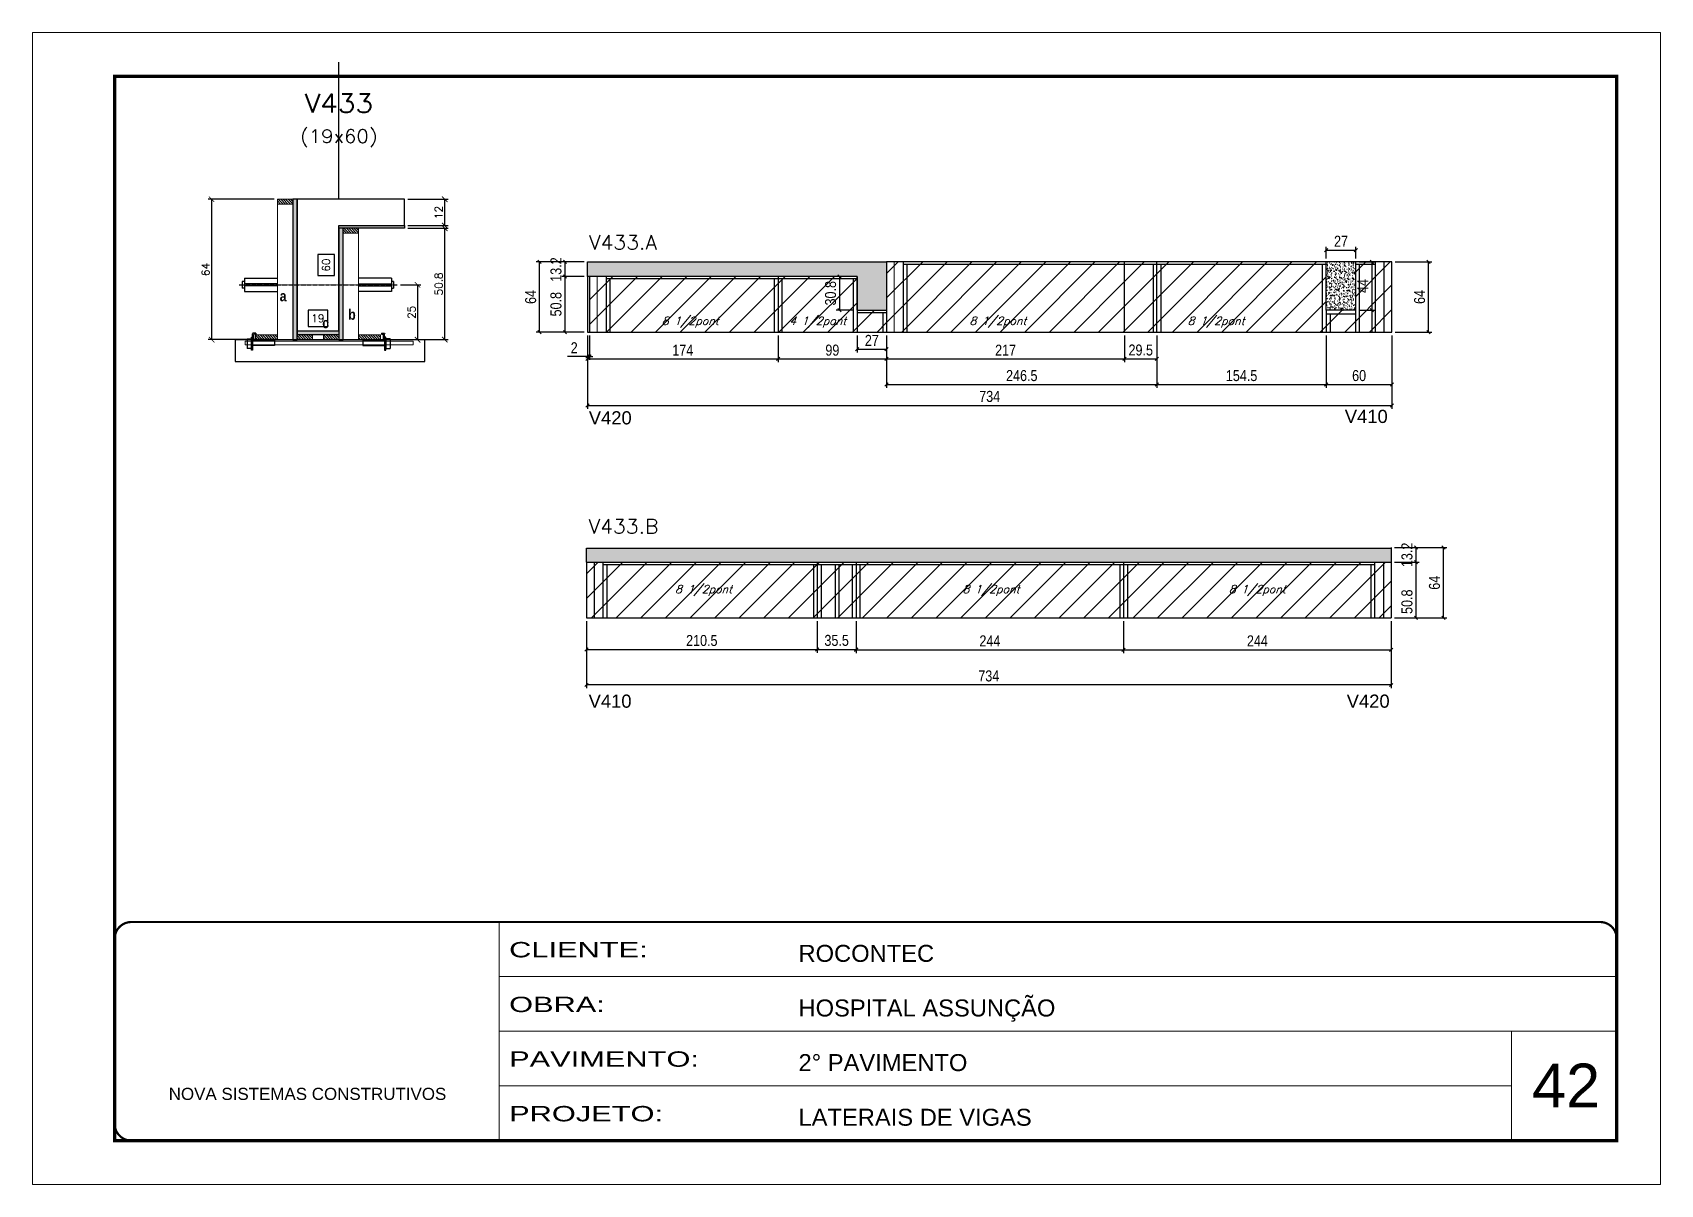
# Model space of a CAD drawing. Extents: x 137137 to 143418, y 10464 to 34486.
# Drawn here: x 138722 to 140207, y 21950 to 23000 of the extents above; entities that cross this region are included whole.
import ezdxf
from ezdxf.enums import TextEntityAlignment as Align

# ---------------------------------------------------------------- set-up
doc = ezdxf.new("R2010")
doc.units = 0
for name, pattern in [('CONTINUO', [0]), ('DASHED', [0.75, 0.5, -0.25]), ('HIDDEN', [0.375, 0.25, -0.125])]:
    doc.linetypes.add(name, pattern=pattern)
for name, color, linetype in [('5', 5, 'Continuous'), ('barrote', 251, 'Continuous'), ('COTA', 241, 'Continuous'), ('Cota Seção (2x)', 4, 'Continuous'), ('detalhes', 4, 'Continuous'), ('Painéis', 200, 'Continuous'), ('presilha', 1, 'Continuous'), ('Reaproveitamento', 251, 'Continuous'), ('SARR_2.2x7', 40, 'Continuous'), ('SARR_3.5x7', 81, 'Continuous'), ('TENSOR', 3, 'Continuous'), ('texto', 7, 'Continuous'), ('Texto de Titulo', 7, 'Continuous'), ('Texto Qtd Sarr', 242, 'Continuous')]:
    doc.layers.add(name, color=color, linetype=linetype)
for name, color, linetype, lineweight in [('CARIMBO', 255, 'Continuous', 9), ('CONCRETO', 251, 'Continuous', 25), ('Folhas', 255, 'Continuous', 9), ('Hachura', 251, 'Continuous', 9), ('Madeira', 126, 'Continuous', 18), ('Sarr 2.2x7', 40, 'Continuous', 9), ('SARRAFO DE PRESSAO', 251, 'DASHED', 9), ('SCO-___-LAJ', 2, 'Continuous', 0), ('Texto Seção', 7, 'Continuous', 15)]:
    doc.layers.add(name, color=color, linetype=linetype, lineweight=lineweight)
doc.styles.add('ARIAL', font='arial.ttf')
doc.styles.add('COTA TECNICA', font='techl___.ttf', dxfattribs={"height": 10})
doc.styles.add('REGUA-120', font='ROMANS.shx', dxfattribs={"height": 15})
doc.styles.add('Romans', font='romans.shx')
doc.styles.get("Standard").update_dxf_attribs({"font": 'arial.ttf'})
doc.styles.add('TECNICA', font='techb___.ttf', dxfattribs={"height": 10})
doc.styles.add('Tecnologia', font='')
doc.styles.get('Tecnologia').set_extended_font_data('Forgotten Futurist')
doc.dimstyles.new('Cota Seção (2x)', dxfattribs={"dimtxt": 7, "dimasz": 5, "dimexe": 3, "dimexo": 3, "dimgap": 2, "dimtad": 3, "dimdec": 1, "dimlfac": 0.5, "dimzin": 12, "dimdsep": 46, "dimtxsty": 'Romans', "dimblk": 'ARCHTICK', "dimcen": 0, "dimclrd": 4, "dimclre": 4, "dimclrt": 1, "dimadec": 1, "dimazin": 3, "dimtfac": 1, "dimtdec": 1, "dimtmove": 0, "dimatfit": 3, "dimldrblk": 'OBLIQUE', "dimfxl": 1, "dimtolj": 1, "dimtzin": 12, "dimarcsym": 0})
doc.dimstyles.new('Cota Seção interna', dxfattribs={"dimtxt": 7, "dimasz": 6, "dimexe": 0.18, "dimexo": 2, "dimgap": -4, "dimtad": 3, "dimdec": 1, "dimlfac": 0.5, "dimzin": 12, "dimdsep": 46, "dimtxsty": 'Romans', "dimblk": 'ARCHTICK', "dimcen": 0.09, "dimse1": 1, "dimse2": 1, "dimsd1": 1, "dimsd2": 1, "dimclrd": 180, "dimclre": 5, "dimclrt": 1, "dimadec": 0, "dimazin": 3, "dimtfac": 1, "dimtdec": 1, "dimtofl": 0, "dimtmove": 0, "dimatfit": 3, "dimldrblk": 'ARCHTICK', "dimfxl": 1, "dimtolj": 1, "dimtzin": 0, "dimarcsym": 0})
doc.dimstyles.new('PAINEL', dxfattribs={"dimtxt": 10, "dimasz": 3, "dimexe": 3, "dimexo": 3, "dimgap": 3, "dimtad": 1, "dimdec": 1, "dimzin": 12, "dimdsep": 46, "dimtxsty": 'COTA TECNICA', "dimblk1": 'OBLIQUE', "dimblk2": 'OBLIQUE', "dimsah": 1, "dimcen": 0.9, "dimclrd": 4, "dimclre": 4, "dimclrt": 240, "dimadec": 1, "dimazin": 3, "dimtfac": 1, "dimtdec": 1, "dimtmove": 0, "dimatfit": 3, "dimfxl": 1, "dimtolj": 1, "dimtzin": 12, "dimarcsym": 0})

msp = doc.modelspace()

# ---------------------------------------------------------------- texts
at = {"layer": '5', "linetype": 'Continuous'}
for s, p in [('V420', (139229.72, 22642.85)), ('V410', (139919.36, 22644.13)), ('V410', (139229.55, 22384.56)), ('V420', (139921.11, 22384.56))]:
    msp.add_text(s, height=12, rotation=359.99996, dxfattribs=at).set_placement(p)
at = {"layer": 'CARIMBO', "style": 'ARIAL'}
msp.add_text('42', height=40, dxfattribs=at).set_placement((140090.15, 22020.17))
at = {"layer": 'detalhes', "style": 'TECNICA'}
for s, p in [('a', (138947.79, 22755.09)), ('c', (138986.6, 22730.55)), ('b', (139010.33, 22738.25))]:
    msp.add_text(s, height=9.6, dxfattribs=at).set_placement(p)
at = {"layer": 'texto', "color": 2, "char_height": 7.2737, "attachment_point": 5, "style": 'Romans'}
for s, insert in [('{\\Q19;\\C256;8 1/2pont}', (139322.25, 22736.1)), ('{\\Q19;\\C256;4 1/2pont}', (139438.51, 22736.1)), ('{\\Q19;\\C256;8 1/2pont}', (139602.94, 22736.1)), ('{\\Q19;\\C256;8 1/2pont}', (139801.92, 22736.1)), ('{\\Q19;\\C256;8 1/2pont}', (139334.4, 22491.5)), ('{\\Q19;\\C256;8 1/2pont}', (139596.62, 22491.5)), ('{\\Q19;\\C256;8 1/2pont}', (139839.51, 22491.5))]:
    msp.add_mtext(s, dxfattribs=dict(at, insert=insert))
at = {"layer": 'Texto Seção', "style": 'REGUA-120', "width": 1.05}
for s, p in [('V433.A', (139229.86, 22802.31)), ('V433.B', (139229.49, 22543.45))]:
    msp.add_text(s, height=13, dxfattribs=at).set_placement(p)

# ---------------------------------------------------------------- blocks, each defined once
blk = doc.blocks.new('9999999999')
at = {"color": 30, "linetype": 'CONTINUO'}
for p, q in [((98564.6, 34230.2), (98564.6, 34429.4)), ((98564.6, 34379.6), (99584, 34379.6)), ((98564.6, 34329.8), (99488, 34329.8)), ((99584, 34329.8), (99488, 34329.8)), ((99488, 34329.8), (99488, 34230.2)), ((98564.6, 34280), (99488, 34280))]:
    blk.add_line(p, q, dxfattribs=at)
at = {"color": 30, "linetype": 'CONTINUO', "const_width": 2}
blk.add_lwpolyline([(99584, 34230.2), (99584, 34414.4, 0.414214), (99569, 34429.4), (98229, 34429.4, 0.414214), (98214, 34414.4), (98214, 34245.2, 0.414214), (98229, 34230.2), (99584, 34230.2)], format="xyb", dxfattribs=at)
at = {"layer": 'Folhas'}
blk.add_lwpolyline([(98139, 34190.2), (99624, 34190.2), (99624, 35240.2), (98139, 35240.2)], close=True, dxfattribs=at)
at = {"layer": 'Folhas', "color": 30, "const_width": 3}
blk.add_lwpolyline([(98214, 34230.2), (99584, 34230.2), (99584, 35200.2), (98214, 35200.2)], close=True, dxfattribs=at)
at = {"color": 7, "linetype": 'Continuous', "ltscale": 5, "style": 'ARIAL'}
for s, height, p in [('ROCONTEC', 15.48, (98837.7, 34393.1)), ('HOSPITAL ASSUNÇÃO', 15.483, (98837.7, 34343.3)), ('2° PAVIMENTO', 15.483, (98837.7, 34293.5)), ('NOVA SISTEMAS CONSTRUTIVOS', 11.059, (98263.2, 34267.2)), ('LATERAIS DE VIGAS', 15.483, (98837.7, 34243.7))]:
    blk.add_text(s, height=height, dxfattribs=at).set_placement(p)
at = {"layer": 'Folhas', "color": 7, "style": 'Tecnologia', "width": 1.5}
for s, p in [('CLIENTE:', (98573.7, 34397.2)), ('OBRA:', (98573.7, 34347.3)), ('PAVIMENTO:', (98573.7, 34297.5)), ('PROJETO:', (98573.7, 34247.7))]:
    blk.add_text(s, height=14, dxfattribs=at).set_placement(p)
blk = doc.blocks.new('titulo1')
at = {"layer": 'Defpoints', "color": 252, "linetype": 'HIDDEN', "ltscale": 2}
blk.add_line((0, 0), (0, 125), dxfattribs=at)
at = {"layer": 'Defpoints', "style": 'Romans', "oblique": 15}
blk.add_attdef('FOLHA', text='', height=10, dxfattribs=at).set_placement((0, 15.6), align=Align.MIDDLE_CENTER)
at = {"layer": 'Texto Qtd Sarr', "color": 3, "style": 'Romans', "oblique": 15}
for tag, height, p in [('TITULO', 17, (0, 71.4)), ('SEÇÃO', 12, (0, 41.5))]:
    blk.add_attdef(tag, text='', height=height, dxfattribs=at).set_placement(p, align=Align.MIDDLE_CENTER)
blk = doc.blocks.new('_ArchTick')
at = {"color": 0, "linetype": 'ByBlock', "const_width": 0.15}
blk.add_lwpolyline([(-0.5, -0.5), (0.5, 0.5)], dxfattribs=at)
blk = doc.blocks.new('*D1459')
at = {"layer": 'COTA', "color": 4, "lineweight": -2, "transparency": 16777216}
for p, q in [((139064.6, 22821.7), (139101.3, 22821.7)), ((139098.3, 22720.1), (139098.3, 22821.7)), ((139047, 22720.1), (139101.3, 22720.1))]:
    blk.add_line(p, q, dxfattribs=at)
at = {"layer": 'Defpoints', "color": 0, "transparency": 16777216}
for p in [(139061.6, 22821.7), (139098.3, 22821.7), (139044, 22720.1)]:
    blk.add_point(p, dxfattribs=at)
at = {"layer": 'COTA', "color": 4, "lineweight": -2, "transparency": 16777216, "xscale": 5, "yscale": 5, "zscale": 5}
for p, rotation in [((139098.3, 22821.7), 90), ((139098.3, 22720.1), 270)]:
    blk.add_blockref('_ArchTick', p, dxfattribs=dict(at, rotation=rotation))
at = {"layer": 'COTA', "color": 1, "transparency": 16777216, "insert": (139092.8, 22770.9), "char_height": 7, "attachment_point": 5, "rotation": 90, "style": 'Romans'}
blk.add_mtext('\\A1;50.8', dxfattribs=at)
blk = doc.blocks.new('_Oblique')
at = {"color": 0, "linetype": 'ByBlock', "lineweight": -2}
blk.add_line((-0.5, -0.5), (0.5, 0.5), dxfattribs=at)
blk = doc.blocks.new('*D1460')
at = {"layer": 'COTA', "color": 4, "lineweight": -2, "transparency": 16777216}
for p, q in [((139064.6, 22848.1), (139101.3, 22848.1)), ((139098.3, 22824.1), (139098.3, 22848.1)), ((139064.6, 22824.1), (139101.3, 22824.1))]:
    blk.add_line(p, q, dxfattribs=at)
at = {"layer": 'Defpoints', "color": 0, "transparency": 16777216}
for p in [(139061.6, 22848.1), (139098.3, 22848.1), (139061.6, 22824.1)]:
    blk.add_point(p, dxfattribs=at)
at = {"layer": 'COTA', "color": 4, "lineweight": -2, "transparency": 16777216, "xscale": 5, "yscale": 5, "zscale": 5}
for p, rotation in [((139098.3, 22848.1), 90), ((139098.3, 22824.1), 270)]:
    blk.add_blockref('_ArchTick', p, dxfattribs=dict(at, rotation=rotation))
at = {"layer": 'COTA', "color": 1, "transparency": 16777216, "insert": (139092.8, 22836.1), "char_height": 7, "attachment_point": 5, "rotation": 90, "style": 'Romans'}
blk.add_mtext('\\A1;12', dxfattribs=at)
blk = doc.blocks.new('*D1461')
at = {"layer": 'Cota Seção (2x)', "color": 180, "lineweight": -2, "transparency": 16777216}
for p, q in [((138997.6, 22797.6), (138982.6, 22797.6)), ((138982.6, 22797.6), (138982.6, 22778.6)), ((138997.6, 22778.6), (138997.6, 22797.6)), ((138982.6, 22778.6), (138997.6, 22778.6))]:
    blk.add_line(p, q, dxfattribs=at)
at = {"layer": 'Defpoints', "color": 0, "transparency": 16777216}
for p in [(139001.6, 22848.1), (139001.6, 22848.1), (139001.6, 22728.1)]:
    blk.add_point(p, dxfattribs=at)
at = {"layer": 'Cota Seção (2x)', "color": 1, "transparency": 16777216, "insert": (138990.1, 22788.1), "char_height": 7, "attachment_point": 5, "rotation": 90, "style": 'Romans'}
blk.add_mtext('\\A1;60', dxfattribs=at)
blk = doc.blocks.new('PRESILHA METÁLICA 1')
at = {"layer": 'presilha'}
for p, q in [((0, 13), (6, 13)), ((0, 13), (0, 0)), ((6, 0), (0, 0)), ((6, 15.5), (7.5, 15.5)), ((6, -2.5), (6, 15.5)), ((6, 13), (6, 0)), ((7.5, 10.6), (7.5, 19.9)), ((7.5, 15.5), (7.5, -2.5)), ((37.5, 4.1), (7.5, 4.1)), ((12, 21), (8.6, 21)), ((9, 11.6), (9, 18.9)), ((12, 19.5), (9.6, 19.5)), ((37.5, 11), (9.6, 11)), ((12, 21), (12, 19.5)), ((37.5, 11), (37.5, 4.1)), ((7.5, -2.5), (6, -2.5))]:
    blk.add_line(p, q, dxfattribs=at)
for centre, radius, start, end in [((8.6, 19.9), 1.14, 90, 180), ((9.6, 18.9), 0.57, 90, 180), ((9.6, 11.6), 0.57, 180, 270)]:
    blk.add_arc(centre, radius, start, end, dxfattribs=at)
blk = doc.blocks.new('*D1462')
at = {"layer": 'Cota Seção (2x)', "color": 180, "lineweight": -2, "transparency": 16777216}
for p, q in [((138991.6, 22747.1), (138973.6, 22747.1)), ((138973.6, 22747.1), (138973.6, 22732.1)), ((138991.6, 22732.1), (138991.6, 22747.1)), ((138973.6, 22732.1), (138991.6, 22732.1))]:
    blk.add_line(p, q, dxfattribs=at)
at = {"layer": 'Defpoints', "color": 0, "transparency": 16777216}
for p in [(139001.6, 22728.1), (138963.6, 22720.1), (139001.6, 22720.1)]:
    blk.add_point(p, dxfattribs=at)
at = {"layer": 'Cota Seção (2x)', "color": 1, "transparency": 16777216, "insert": (138982.6, 22739.6), "char_height": 7, "attachment_point": 5, "style": 'Romans'}
blk.add_mtext('\\A1;19', dxfattribs=at)
blk = doc.blocks.new('*D1463')
at = {"layer": 'COTA', "color": 4, "lineweight": -2, "transparency": 16777216}
for p, q in [((138942.6, 22848.1), (138882.6, 22848.1)), ((138885.6, 22848.1), (138885.6, 22720.1)), ((138942.6, 22720.1), (138882.6, 22720.1))]:
    blk.add_line(p, q, dxfattribs=at)
at = {"layer": 'Defpoints', "color": 0, "transparency": 16777216}
for p in [(138945.6, 22848.1), (138885.6, 22720.1), (138945.6, 22720.1)]:
    blk.add_point(p, dxfattribs=at)
at = {"layer": 'COTA', "color": 4, "lineweight": -2, "transparency": 16777216, "xscale": 5, "yscale": 5, "zscale": 5}
for p, rotation in [((138885.6, 22848.1), 90), ((138885.6, 22720.1), 270)]:
    blk.add_blockref('_ArchTick', p, dxfattribs=dict(at, rotation=rotation))
at = {"layer": 'COTA', "color": 1, "transparency": 16777216, "insert": (138880.1, 22784.1), "char_height": 7, "attachment_point": 5, "rotation": 90, "style": 'Romans'}
blk.add_mtext('\\A1;64', dxfattribs=at)
blk = doc.blocks.new('*D1464')
at = {"layer": 'COTA', "color": 4, "lineweight": -2, "transparency": 16777216}
for p, q in [((139057.9, 22770), (139076.5, 22770)), ((139073.5, 22770), (139073.5, 22720.1)), ((139057.9, 22720.1), (139076.5, 22720.1))]:
    blk.add_line(p, q, dxfattribs=at)
at = {"layer": 'Defpoints', "color": 0, "transparency": 16777216}
for p in [(139054.9, 22770), (139054.9, 22720.1), (139073.5, 22720.1)]:
    blk.add_point(p, dxfattribs=at)
at = {"layer": 'COTA', "color": 4, "lineweight": -2, "transparency": 16777216, "xscale": 5, "yscale": 5, "zscale": 5}
for p, rotation in [((139073.5, 22770), 90), ((139073.5, 22720.1), 270)]:
    blk.add_blockref('_ArchTick', p, dxfattribs=dict(at, rotation=rotation))
at = {"layer": 'COTA', "color": 1, "transparency": 16777216, "insert": (139068, 22745), "char_height": 7, "attachment_point": 5, "rotation": 90, "style": 'Romans'}
blk.add_mtext('\\A1;25', dxfattribs=at)
blk = doc.blocks.new('*D1465')
at = {"layer": 'COTA', "color": 4, "linetype": 'ByBlock', "lineweight": -2, "transparency": 16777216}
for p, q in [((139964.6, 22517.3), (139987.3, 22517.3)), ((139984.3, 22517.3), (139984.3, 22466.5)), ((139964.6, 22466.5), (139987.3, 22466.5))]:
    blk.add_line(p, q, dxfattribs=at)
at = {"layer": 'Defpoints', "color": 0, "linetype": 'ByBlock', "transparency": 16777216}
for p in [(139961.6, 22517.3), (139961.6, 22466.5), (139984.3, 22466.5)]:
    blk.add_point(p, dxfattribs=at)
at = {"layer": 'COTA', "color": 4, "linetype": 'ByBlock', "lineweight": -2, "transparency": 16777216, "xscale": 3, "yscale": 3, "zscale": 3}
for p, rotation in [((139984.3, 22517.3), 90), ((139984.3, 22466.5), 270)]:
    blk.add_blockref('_Oblique', p, dxfattribs=dict(at, rotation=rotation))
at = {"layer": 'COTA', "color": 240, "linetype": 'ByBlock', "transparency": 16777216, "insert": (139976.1, 22481.2), "char_height": 10, "attachment_point": 5, "rotation": 90, "style": 'COTA TECNICA'}
blk.add_mtext('\\A1;50.8', dxfattribs=at)
blk = doc.blocks.new('*D1466')
at = {"layer": 'COTA', "color": 4, "linetype": 'ByBlock', "lineweight": -2, "transparency": 16777216}
for p, q in [((139964.6, 22530.5), (139987.3, 22530.5)), ((139984.3, 22530.5), (139984.3, 22517.3)), ((139964.6, 22517.3), (139987.3, 22517.3))]:
    blk.add_line(p, q, dxfattribs=at)
at = {"layer": 'Defpoints', "color": 0, "linetype": 'ByBlock', "transparency": 16777216}
for p in [(139961.6, 22530.5), (139961.6, 22517.3), (139984.3, 22517.3)]:
    blk.add_point(p, dxfattribs=at)
at = {"layer": 'COTA', "color": 4, "linetype": 'ByBlock', "lineweight": -2, "transparency": 16777216, "xscale": 3, "yscale": 3, "zscale": 3}
for p, rotation in [((139984.3, 22530.5), 90), ((139984.3, 22517.3), 270)]:
    blk.add_blockref('_Oblique', p, dxfattribs=dict(at, rotation=rotation))
at = {"layer": 'COTA', "color": 240, "linetype": 'ByBlock', "transparency": 16777216, "insert": (139976.1, 22523.9), "char_height": 10, "attachment_point": 5, "rotation": 90, "style": 'COTA TECNICA'}
blk.add_mtext('\\A1;13.2', dxfattribs=at)
blk = doc.blocks.new('*D1467')
at = {"layer": 'COTA', "color": 4, "linetype": 'ByBlock', "lineweight": -2, "transparency": 16777216}
for p, q in [((139473.6, 22463.5), (139473.6, 22434.4)), ((139717.6, 22463.5), (139717.6, 22434.4)), ((139473.6, 22437.4), (139717.6, 22437.4))]:
    blk.add_line(p, q, dxfattribs=at)
at = {"layer": 'Defpoints', "color": 0, "linetype": 'ByBlock', "transparency": 16777216}
for p in [(139473.6, 22466.5), (139717.6, 22466.5), (139717.6, 22437.4)]:
    blk.add_point(p, dxfattribs=at)
at = {"layer": 'COTA', "color": 4, "linetype": 'ByBlock', "lineweight": -2, "transparency": 16777216, "xscale": 3, "yscale": 3, "zscale": 3, "rotation": 180}
blk.add_blockref('_Oblique', (139473.6, 22437.4), dxfattribs=at)
at = {"layer": 'COTA', "color": 4, "linetype": 'ByBlock', "lineweight": -2, "transparency": 16777216, "xscale": 3, "yscale": 3, "zscale": 3}
blk.add_blockref('_Oblique', (139717.6, 22437.4), dxfattribs=at)
at = {"layer": 'COTA', "color": 240, "linetype": 'ByBlock', "transparency": 16777216, "insert": (139595.6, 22445.5), "char_height": 10, "attachment_point": 5, "style": 'COTA TECNICA'}
blk.add_mtext('\\A1;244', dxfattribs=at)
blk = doc.blocks.new('*D1468')
at = {"layer": 'COTA', "color": 4, "linetype": 'ByBlock', "lineweight": -2, "transparency": 16777216}
for p, q in [((139717.6, 22463.5), (139717.6, 22434.4)), ((139961.6, 22463.5), (139961.6, 22434.4)), ((139717.6, 22437.4), (139961.6, 22437.4))]:
    blk.add_line(p, q, dxfattribs=at)
at = {"layer": 'Defpoints', "color": 0, "linetype": 'ByBlock', "transparency": 16777216}
for p in [(139717.6, 22466.5), (139961.6, 22466.5), (139961.6, 22437.4)]:
    blk.add_point(p, dxfattribs=at)
at = {"layer": 'COTA', "color": 4, "linetype": 'ByBlock', "lineweight": -2, "transparency": 16777216, "xscale": 3, "yscale": 3, "zscale": 3, "rotation": 180}
blk.add_blockref('_Oblique', (139717.6, 22437.4), dxfattribs=at)
at = {"layer": 'COTA', "color": 4, "linetype": 'ByBlock', "lineweight": -2, "transparency": 16777216, "xscale": 3, "yscale": 3, "zscale": 3}
blk.add_blockref('_Oblique', (139961.6, 22437.4), dxfattribs=at)
at = {"layer": 'COTA', "color": 240, "linetype": 'ByBlock', "transparency": 16777216, "insert": (139839.6, 22445.5), "char_height": 10, "attachment_point": 5, "style": 'COTA TECNICA'}
blk.add_mtext('\\A1;244', dxfattribs=at)
blk = doc.blocks.new('*D1469')
at = {"layer": 'COTA', "color": 4, "linetype": 'ByBlock', "lineweight": -2, "transparency": 16777216}
for p, q in [((139964.6, 22530.5), (140012.3, 22530.5)), ((140009.3, 22466.5), (140009.3, 22530.5)), ((139964.6, 22466.5), (140012.3, 22466.5))]:
    blk.add_line(p, q, dxfattribs=at)
at = {"layer": 'Defpoints', "color": 0, "linetype": 'ByBlock', "transparency": 16777216}
for p in [(139961.6, 22530.5), (140009.3, 22530.5), (139961.6, 22466.5)]:
    blk.add_point(p, dxfattribs=at)
at = {"layer": 'COTA', "color": 4, "linetype": 'ByBlock', "lineweight": -2, "transparency": 16777216, "xscale": 3, "yscale": 3, "zscale": 3}
for p, rotation in [((140009.3, 22530.5), 90), ((140009.3, 22466.5), 270)]:
    blk.add_blockref('_Oblique', p, dxfattribs=dict(at, rotation=rotation))
at = {"layer": 'COTA', "color": 240, "linetype": 'ByBlock', "transparency": 16777216, "insert": (140001.2, 22498.5), "char_height": 10, "attachment_point": 5, "rotation": 90, "style": 'COTA TECNICA'}
blk.add_mtext('\\A1;64', dxfattribs=at)
blk = doc.blocks.new('*D1470')
at = {"layer": 'COTA', "color": 4, "linetype": 'ByBlock', "lineweight": -2, "transparency": 16777216}
for p, q in [((139501.4, 22724), (139501.4, 22699.5)), ((139718.4, 22724), (139718.4, 22699.5)), ((139501.4, 22702.5), (139718.4, 22702.5))]:
    blk.add_line(p, q, dxfattribs=at)
at = {"layer": 'Defpoints', "color": 0, "linetype": 'ByBlock', "transparency": 16777216}
for p in [(139501.4, 22727), (139718.4, 22727), (139718.4, 22702.5)]:
    blk.add_point(p, dxfattribs=at)
at = {"layer": 'COTA', "color": 4, "linetype": 'ByBlock', "lineweight": -2, "transparency": 16777216, "xscale": 3, "yscale": 3, "zscale": 3, "rotation": 180}
blk.add_blockref('_Oblique', (139501.4, 22702.5), dxfattribs=at)
at = {"layer": 'COTA', "color": 4, "linetype": 'ByBlock', "lineweight": -2, "transparency": 16777216, "xscale": 3, "yscale": 3, "zscale": 3}
blk.add_blockref('_Oblique', (139718.4, 22702.5), dxfattribs=at)
at = {"layer": 'COTA', "color": 240, "linetype": 'ByBlock', "transparency": 16777216, "insert": (139609.9, 22710.5), "char_height": 10, "attachment_point": 5, "style": 'COTA TECNICA'}
blk.add_mtext('\\A1;217', dxfattribs=at)
blk = doc.blocks.new('*D1471')
at = {"layer": 'COTA', "color": 4, "linetype": 'ByBlock', "lineweight": -2, "transparency": 16777216}
for p, q in [((139718.4, 22724), (139718.4, 22699.5)), ((139747.9, 22724), (139747.9, 22699.5)), ((139718.4, 22702.5), (139747.9, 22702.5))]:
    blk.add_line(p, q, dxfattribs=at)
at = {"layer": 'Defpoints', "color": 0, "linetype": 'ByBlock', "transparency": 16777216}
for p in [(139718.4, 22727), (139747.9, 22727), (139747.9, 22702.5)]:
    blk.add_point(p, dxfattribs=at)
at = {"layer": 'COTA', "color": 4, "linetype": 'ByBlock', "lineweight": -2, "transparency": 16777216, "xscale": 3, "yscale": 3, "zscale": 3, "rotation": 180}
blk.add_blockref('_Oblique', (139718.4, 22702.5), dxfattribs=at)
at = {"layer": 'COTA', "color": 4, "linetype": 'ByBlock', "lineweight": -2, "transparency": 16777216, "xscale": 3, "yscale": 3, "zscale": 3}
blk.add_blockref('_Oblique', (139747.9, 22702.5), dxfattribs=at)
at = {"layer": 'COTA', "color": 240, "linetype": 'ByBlock', "transparency": 16777216, "insert": (139733.2, 22710.6), "char_height": 10, "attachment_point": 5, "style": 'COTA TECNICA'}
blk.add_mtext('\\A1;29.5', dxfattribs=at)
blk = doc.blocks.new('*D1472')
at = {"layer": 'COTA', "color": 4, "linetype": 'ByBlock', "lineweight": -2, "transparency": 16777216}
for p, q in [((139747.9, 22724), (139747.9, 22676.2)), ((139902.4, 22724), (139902.4, 22676.2)), ((139747.9, 22679.2), (139902.4, 22679.2))]:
    blk.add_line(p, q, dxfattribs=at)
at = {"layer": 'Defpoints', "color": 0, "linetype": 'ByBlock', "transparency": 16777216}
for p in [(139747.9, 22727), (139902.4, 22727), (139902.4, 22679.2)]:
    blk.add_point(p, dxfattribs=at)
at = {"layer": 'COTA', "color": 4, "linetype": 'ByBlock', "lineweight": -2, "transparency": 16777216, "xscale": 3, "yscale": 3, "zscale": 3, "rotation": 180}
blk.add_blockref('_Oblique', (139747.9, 22679.2), dxfattribs=at)
at = {"layer": 'COTA', "color": 4, "linetype": 'ByBlock', "lineweight": -2, "transparency": 16777216, "xscale": 3, "yscale": 3, "zscale": 3}
blk.add_blockref('_Oblique', (139902.4, 22679.2), dxfattribs=at)
at = {"layer": 'COTA', "color": 240, "linetype": 'ByBlock', "transparency": 16777216, "insert": (139825.2, 22687.3), "char_height": 10, "attachment_point": 5, "style": 'COTA TECNICA'}
blk.add_mtext('\\A1;154.5', dxfattribs=at)
blk = doc.blocks.new('*D1473')
at = {"layer": 'COTA', "color": 4, "linetype": 'ByBlock', "lineweight": -2, "transparency": 16777216}
for p, q in [((139501.4, 22724), (139501.4, 22676.2)), ((139747.9, 22724), (139747.9, 22676.2)), ((139501.4, 22679.2), (139747.9, 22679.2))]:
    blk.add_line(p, q, dxfattribs=at)
at = {"layer": 'Defpoints', "color": 0, "linetype": 'ByBlock', "transparency": 16777216}
for p in [(139501.4, 22727), (139747.9, 22727), (139747.9, 22679.2)]:
    blk.add_point(p, dxfattribs=at)
at = {"layer": 'COTA', "color": 4, "linetype": 'ByBlock', "lineweight": -2, "transparency": 16777216, "xscale": 3, "yscale": 3, "zscale": 3, "rotation": 180}
blk.add_blockref('_Oblique', (139501.4, 22679.2), dxfattribs=at)
at = {"layer": 'COTA', "color": 4, "linetype": 'ByBlock', "lineweight": -2, "transparency": 16777216, "xscale": 3, "yscale": 3, "zscale": 3}
blk.add_blockref('_Oblique', (139747.9, 22679.2), dxfattribs=at)
at = {"layer": 'COTA', "color": 240, "linetype": 'ByBlock', "transparency": 16777216, "insert": (139624.7, 22687.3), "char_height": 10, "attachment_point": 5, "style": 'COTA TECNICA'}
blk.add_mtext('\\A1;246.5', dxfattribs=at)
blk = doc.blocks.new('*D1474')
at = {"layer": 'COTA', "color": 4, "linetype": 'ByBlock', "lineweight": -2, "transparency": 16777216}
for p, q in [((139225.4, 22777.8), (139205, 22777.8)), ((139208, 22727), (139208, 22777.8)), ((139225.4, 22727), (139205, 22727))]:
    blk.add_line(p, q, dxfattribs=at)
at = {"layer": 'Defpoints', "color": 0, "linetype": 'ByBlock', "transparency": 16777216}
for p in [(139208, 22777.8), (139228.4, 22777.8), (139228.4, 22727)]:
    blk.add_point(p, dxfattribs=at)
at = {"layer": 'COTA', "color": 4, "linetype": 'ByBlock', "lineweight": -2, "transparency": 16777216, "xscale": 3, "yscale": 3, "zscale": 3}
for p, rotation in [((139208, 22777.8), 90), ((139208, 22727), 270)]:
    blk.add_blockref('_Oblique', p, dxfattribs=dict(at, rotation=rotation))
at = {"layer": 'COTA', "color": 240, "linetype": 'ByBlock', "transparency": 16777216, "insert": (139199.8, 22752.4), "char_height": 10, "attachment_point": 5, "rotation": 90, "style": 'COTA TECNICA'}
blk.add_mtext('\\A1;50.8', dxfattribs=at)
blk = doc.blocks.new('*D1475')
at = {"layer": 'COTA', "color": 4, "linetype": 'ByBlock', "lineweight": -2, "transparency": 16777216}
for p, q in [((139225.4, 22791), (139205, 22791)), ((139208, 22777.8), (139208, 22791)), ((139225.4, 22777.8), (139205, 22777.8))]:
    blk.add_line(p, q, dxfattribs=at)
at = {"layer": 'Defpoints', "color": 0, "linetype": 'ByBlock', "transparency": 16777216}
for p in [(139208, 22791), (139228.4, 22791), (139228.4, 22777.8)]:
    blk.add_point(p, dxfattribs=at)
at = {"layer": 'COTA', "color": 4, "linetype": 'ByBlock', "lineweight": -2, "transparency": 16777216, "xscale": 3, "yscale": 3, "zscale": 3}
for p, rotation in [((139208, 22791), 90), ((139208, 22777.8), 270)]:
    blk.add_blockref('_Oblique', p, dxfattribs=dict(at, rotation=rotation))
at = {"layer": 'COTA', "color": 240, "linetype": 'ByBlock', "transparency": 16777216, "insert": (139199.8, 22784), "char_height": 10, "attachment_point": 5, "rotation": 90, "style": 'COTA TECNICA'}
blk.add_mtext('\\A1;13.2', dxfattribs=at)
blk = doc.blocks.new('*D1711')
at = {"layer": 'COTA', "color": 4, "lineweight": -2, "transparency": 16777216}
for p, q in [((139228.4, 22724), (139228.4, 22701.7)), ((139230.4, 22724), (139230.4, 22701.7)), ((139228.4, 22704.7), (139210.3, 22704.7)), ((139230.4, 22704.7), (139228.4, 22704.7)), ((139230.4, 22704.7), (139233.4, 22704.7))]:
    blk.add_line(p, q, dxfattribs=at)
at = {"layer": 'Defpoints', "color": 0, "transparency": 16777216}
for p in [(139228.4, 22727), (139230.4, 22727), (139228.4, 22704.7)]:
    blk.add_point(p, dxfattribs=at)
at = {"layer": 'COTA', "color": 4, "lineweight": -2, "transparency": 16777216, "xscale": 3, "yscale": 3, "zscale": 3}
blk.add_blockref('_Oblique', (139228.4, 22704.7), dxfattribs=at)
at = {"layer": 'COTA', "color": 4, "lineweight": -2, "transparency": 16777216, "xscale": 3, "yscale": 3, "zscale": 3, "rotation": 180}
blk.add_blockref('_Oblique', (139230.4, 22704.7), dxfattribs=at)
at = {"layer": 'COTA', "color": 240, "transparency": 16777216, "insert": (139216.4, 22712.7), "char_height": 10, "attachment_point": 5, "style": 'COTA TECNICA'}
blk.add_mtext('\\A1;2', dxfattribs=at)
blk = doc.blocks.new('*D1712')
at = {"layer": 'COTA', "color": 4, "lineweight": -2, "transparency": 16777216}
for p, q in [((139227.6, 22463.5), (139227.6, 22434.7)), ((139438.1, 22463.5), (139438.1, 22434.7)), ((139227.6, 22437.7), (139438.1, 22437.7))]:
    blk.add_line(p, q, dxfattribs=at)
at = {"layer": 'Defpoints', "color": 0, "transparency": 16777216}
for p in [(139227.6, 22466.5), (139438.1, 22466.5), (139438.1, 22437.7)]:
    blk.add_point(p, dxfattribs=at)
at = {"layer": 'COTA', "color": 4, "lineweight": -2, "transparency": 16777216, "xscale": 3, "yscale": 3, "zscale": 3, "rotation": 180}
blk.add_blockref('_Oblique', (139227.6, 22437.7), dxfattribs=at)
at = {"layer": 'COTA', "color": 4, "lineweight": -2, "transparency": 16777216, "xscale": 3, "yscale": 3, "zscale": 3}
blk.add_blockref('_Oblique', (139438.1, 22437.7), dxfattribs=at)
at = {"layer": 'COTA', "color": 240, "transparency": 16777216, "insert": (139332.8, 22445.8), "char_height": 10, "attachment_point": 5, "style": 'COTA TECNICA'}
blk.add_mtext('\\A1;210.5', dxfattribs=at)
blk = doc.blocks.new('*D1713')
at = {"layer": 'COTA', "color": 4, "lineweight": -2, "transparency": 16777216}
for p, q in [((139438.1, 22463.5), (139438.1, 22434.7)), ((139473.6, 22463.5), (139473.6, 22434.7)), ((139438.1, 22437.7), (139473.6, 22437.7))]:
    blk.add_line(p, q, dxfattribs=at)
at = {"layer": 'Defpoints', "color": 0, "transparency": 16777216}
for p in [(139438.1, 22466.5), (139473.6, 22466.5), (139473.6, 22437.7)]:
    blk.add_point(p, dxfattribs=at)
at = {"layer": 'COTA', "color": 4, "lineweight": -2, "transparency": 16777216, "xscale": 3, "yscale": 3, "zscale": 3, "rotation": 180}
blk.add_blockref('_Oblique', (139438.1, 22437.7), dxfattribs=at)
at = {"layer": 'COTA', "color": 4, "lineweight": -2, "transparency": 16777216, "xscale": 3, "yscale": 3, "zscale": 3}
blk.add_blockref('_Oblique', (139473.6, 22437.7), dxfattribs=at)
at = {"layer": 'COTA', "color": 240, "transparency": 16777216, "insert": (139455.8, 22445.9), "char_height": 10, "attachment_point": 5, "style": 'COTA TECNICA'}
blk.add_mtext('\\A1;35.5', dxfattribs=at)
blk = doc.blocks.new('*D1714')
at = {"layer": 'COTA', "color": 4, "lineweight": -2, "transparency": 16777216}
for p, q in [((139225.4, 22791), (139181.8, 22791)), ((139184.8, 22727), (139184.8, 22791)), ((139225.4, 22727), (139181.8, 22727))]:
    blk.add_line(p, q, dxfattribs=at)
at = {"layer": 'Defpoints', "color": 0, "transparency": 16777216}
for p in [(139184.8, 22791), (139228.4, 22791), (139228.4, 22727)]:
    blk.add_point(p, dxfattribs=at)
at = {"layer": 'COTA', "color": 4, "lineweight": -2, "transparency": 16777216, "xscale": 3, "yscale": 3, "zscale": 3}
for p, rotation in [((139184.8, 22791), 90), ((139184.8, 22727), 270)]:
    blk.add_blockref('_Oblique', p, dxfattribs=dict(at, rotation=rotation))
at = {"layer": 'COTA', "color": 240, "transparency": 16777216, "insert": (139176.7, 22759), "char_height": 10, "attachment_point": 5, "rotation": 90, "style": 'COTA TECNICA'}
blk.add_mtext('\\A1;64', dxfattribs=at)
blk = doc.blocks.new('*D1715')
at = {"layer": 'COTA', "color": 4, "lineweight": -2, "transparency": 16777216}
for p, q in [((139965.4, 22791), (139998.7, 22791)), ((139995.7, 22727), (139995.7, 22791)), ((139965.4, 22727), (139998.7, 22727))]:
    blk.add_line(p, q, dxfattribs=at)
at = {"layer": 'Defpoints', "color": 0, "transparency": 16777216}
for p in [(139962.4, 22791), (139995.7, 22791), (139962.4, 22727)]:
    blk.add_point(p, dxfattribs=at)
at = {"layer": 'COTA', "color": 4, "lineweight": -2, "transparency": 16777216, "xscale": 3, "yscale": 3, "zscale": 3}
for p, rotation in [((139995.7, 22791), 90), ((139995.7, 22727), 270)]:
    blk.add_blockref('_Oblique', p, dxfattribs=dict(at, rotation=rotation))
at = {"layer": 'COTA', "color": 240, "transparency": 16777216, "insert": (139987.6, 22759), "char_height": 10, "attachment_point": 5, "rotation": 90, "style": 'COTA TECNICA'}
blk.add_mtext('\\A1;64', dxfattribs=at)
blk = doc.blocks.new('*D1716')
at = {"layer": 'COTA', "color": 4, "lineweight": -2, "ltscale": 25, "transparency": 16777216}
for p, q in [((139228.4, 22724), (139228.4, 22657.1)), ((139962.4, 22724), (139962.4, 22657.1)), ((139228.4, 22660.1), (139962.4, 22660.1))]:
    blk.add_line(p, q, dxfattribs=at)
at = {"layer": 'Defpoints', "color": 0, "ltscale": 25, "transparency": 16777216}
for p in [(139228.4, 22727), (139962.4, 22727), (139962.4, 22660.1)]:
    blk.add_point(p, dxfattribs=at)
at = {"layer": 'COTA', "color": 4, "lineweight": -2, "ltscale": 25, "transparency": 16777216, "xscale": 3, "yscale": 3, "zscale": 3, "rotation": 180}
blk.add_blockref('_Oblique', (139228.4, 22660.1), dxfattribs=at)
at = {"layer": 'COTA', "color": 4, "lineweight": -2, "ltscale": 25, "transparency": 16777216, "xscale": 3, "yscale": 3, "zscale": 3}
blk.add_blockref('_Oblique', (139962.4, 22660.1), dxfattribs=at)
at = {"layer": 'COTA', "color": 240, "ltscale": 25, "transparency": 16777216, "insert": (139595.4, 22668.3), "char_height": 10, "attachment_point": 5, "style": 'COTA TECNICA'}
blk.add_mtext('\\A1;734', dxfattribs=at)
blk = doc.blocks.new('*D1717')
at = {"layer": 'COTA', "color": 4, "lineweight": -2, "ltscale": 25, "transparency": 16777216}
for p, q in [((139227.6, 22463.5), (139227.6, 22402.3)), ((139961.6, 22463.5), (139961.6, 22402.3)), ((139961.6, 22405.3), (139227.6, 22405.3))]:
    blk.add_line(p, q, dxfattribs=at)
at = {"layer": 'Defpoints', "color": 0, "ltscale": 25, "transparency": 16777216}
for p in [(139227.6, 22466.5), (139961.6, 22466.5), (139227.6, 22405.3)]:
    blk.add_point(p, dxfattribs=at)
at = {"layer": 'COTA', "color": 4, "lineweight": -2, "ltscale": 25, "transparency": 16777216, "xscale": 3, "yscale": 3, "zscale": 3, "rotation": 180}
blk.add_blockref('_Oblique', (139227.6, 22405.3), dxfattribs=at)
at = {"layer": 'COTA', "color": 4, "lineweight": -2, "ltscale": 25, "transparency": 16777216, "xscale": 3, "yscale": 3, "zscale": 3}
blk.add_blockref('_Oblique', (139961.6, 22405.3), dxfattribs=at)
at = {"layer": 'COTA', "color": 240, "ltscale": 25, "transparency": 16777216, "insert": (139594.6, 22413.5), "char_height": 10, "attachment_point": 5, "style": 'COTA TECNICA'}
blk.add_mtext('\\A1;734', dxfattribs=at)
blk = doc.blocks.new('*D1718')
at = {"layer": 'COTA', "color": 4, "lineweight": -2, "ltscale": 25, "transparency": 16777216}
for p, q in [((139228.4, 22724), (139228.4, 22699.5)), ((139402.4, 22724), (139402.4, 22699.5)), ((139228.4, 22702.5), (139402.4, 22702.5))]:
    blk.add_line(p, q, dxfattribs=at)
at = {"layer": 'Defpoints', "color": 0, "ltscale": 25, "transparency": 16777216}
for p in [(139228.4, 22727), (139402.4, 22727), (139402.4, 22702.5)]:
    blk.add_point(p, dxfattribs=at)
at = {"layer": 'COTA', "color": 4, "lineweight": -2, "ltscale": 25, "transparency": 16777216, "xscale": 3, "yscale": 3, "zscale": 3, "rotation": 180}
blk.add_blockref('_Oblique', (139228.4, 22702.5), dxfattribs=at)
at = {"layer": 'COTA', "color": 4, "lineweight": -2, "ltscale": 25, "transparency": 16777216, "xscale": 3, "yscale": 3, "zscale": 3}
blk.add_blockref('_Oblique', (139402.4, 22702.5), dxfattribs=at)
at = {"layer": 'COTA', "color": 240, "ltscale": 25, "transparency": 16777216, "insert": (139315.4, 22710.5), "char_height": 10, "attachment_point": 5, "style": 'COTA TECNICA'}
blk.add_mtext('\\A1;174', dxfattribs=at)
blk = doc.blocks.new('*D1719')
at = {"layer": 'COTA', "color": 4, "lineweight": -2, "ltscale": 25, "transparency": 16777216}
for p, q in [((139402.4, 22724), (139402.4, 22699.5)), ((139501.4, 22724), (139501.4, 22699.5)), ((139402.4, 22702.5), (139501.4, 22702.5))]:
    blk.add_line(p, q, dxfattribs=at)
at = {"layer": 'Defpoints', "color": 0, "ltscale": 25, "transparency": 16777216}
for p in [(139402.4, 22727), (139501.4, 22727), (139501.4, 22702.5)]:
    blk.add_point(p, dxfattribs=at)
at = {"layer": 'COTA', "color": 4, "lineweight": -2, "ltscale": 25, "transparency": 16777216, "xscale": 3, "yscale": 3, "zscale": 3, "rotation": 180}
blk.add_blockref('_Oblique', (139402.4, 22702.5), dxfattribs=at)
at = {"layer": 'COTA', "color": 4, "lineweight": -2, "ltscale": 25, "transparency": 16777216, "xscale": 3, "yscale": 3, "zscale": 3}
blk.add_blockref('_Oblique', (139501.4, 22702.5), dxfattribs=at)
at = {"layer": 'COTA', "color": 240, "ltscale": 25, "transparency": 16777216, "insert": (139451.9, 22710.5), "char_height": 10, "attachment_point": 5, "style": 'COTA TECNICA'}
blk.add_mtext('\\A1;99', dxfattribs=at)
blk = doc.blocks.new('*D1720')
at = {"layer": 'COTA', "color": 4, "lineweight": -2, "ltscale": 25, "transparency": 16777216}
for p, q in [((139902.4, 22724), (139902.4, 22676.2)), ((139962.4, 22724), (139962.4, 22676.2)), ((139902.4, 22679.2), (139962.4, 22679.2))]:
    blk.add_line(p, q, dxfattribs=at)
at = {"layer": 'Defpoints', "color": 0, "ltscale": 25, "transparency": 16777216}
for p in [(139902.4, 22727), (139962.4, 22727), (139962.4, 22679.2)]:
    blk.add_point(p, dxfattribs=at)
at = {"layer": 'COTA', "color": 4, "lineweight": -2, "ltscale": 25, "transparency": 16777216, "xscale": 3, "yscale": 3, "zscale": 3, "rotation": 180}
blk.add_blockref('_Oblique', (139902.4, 22679.2), dxfattribs=at)
at = {"layer": 'COTA', "color": 4, "lineweight": -2, "ltscale": 25, "transparency": 16777216, "xscale": 3, "yscale": 3, "zscale": 3}
blk.add_blockref('_Oblique', (139962.4, 22679.2), dxfattribs=at)
at = {"layer": 'COTA', "color": 240, "ltscale": 25, "transparency": 16777216, "insert": (139932.4, 22687.3), "char_height": 10, "attachment_point": 5, "style": 'COTA TECNICA'}
blk.add_mtext('\\A1;60', dxfattribs=at)
blk = doc.blocks.new('*D1721')
at = {"layer": 'COTA', "color": 4, "lineweight": -2, "ltscale": 25, "transparency": 16777216}
for p, q in [((139932.4, 22791), (139946.9, 22791)), ((139943.9, 22791), (139943.9, 22747)), ((139932.4, 22747), (139946.9, 22747))]:
    blk.add_line(p, q, dxfattribs=at)
at = {"layer": 'Defpoints', "color": 0, "ltscale": 25, "transparency": 16777216}
for p in [(139929.4, 22791), (139929.4, 22747), (139943.9, 22747)]:
    blk.add_point(p, dxfattribs=at)
at = {"layer": 'COTA', "color": 4, "lineweight": -2, "ltscale": 25, "transparency": 16777216, "xscale": 3, "yscale": 3, "zscale": 3}
for p, rotation in [((139943.9, 22791), 90), ((139943.9, 22747), 270)]:
    blk.add_blockref('_Oblique', p, dxfattribs=dict(at, rotation=rotation))
at = {"layer": 'COTA', "color": 240, "ltscale": 25, "transparency": 16777216, "insert": (139935.8, 22769), "char_height": 10, "attachment_point": 5, "rotation": 90, "style": 'COTA TECNICA'}
blk.add_mtext('\\A1;44', dxfattribs=at)
blk = doc.blocks.new('*D1722')
at = {"layer": 'COTA', "color": 4, "lineweight": -2, "ltscale": 25, "transparency": 16777216}
for p, q in [((139902.4, 22794), (139902.4, 22804.7)), ((139902.4, 22801.7), (139929.4, 22801.7)), ((139929.4, 22794), (139929.4, 22804.7))]:
    blk.add_line(p, q, dxfattribs=at)
at = {"layer": 'Defpoints', "color": 0, "ltscale": 25, "transparency": 16777216}
for p in [(139929.4, 22801.7), (139902.4, 22791), (139929.4, 22791)]:
    blk.add_point(p, dxfattribs=at)
at = {"layer": 'COTA', "color": 4, "lineweight": -2, "ltscale": 25, "transparency": 16777216, "xscale": 3, "yscale": 3, "zscale": 3, "rotation": 180}
blk.add_blockref('_Oblique', (139902.4, 22801.7), dxfattribs=at)
at = {"layer": 'COTA', "color": 4, "lineweight": -2, "ltscale": 25, "transparency": 16777216, "xscale": 3, "yscale": 3, "zscale": 3}
blk.add_blockref('_Oblique', (139929.4, 22801.7), dxfattribs=at)
at = {"layer": 'COTA', "color": 240, "ltscale": 25, "transparency": 16777216, "insert": (139915.9, 22809.8), "char_height": 10, "attachment_point": 5, "style": 'COTA TECNICA'}
blk.add_mtext('\\A1;27', dxfattribs=at)
blk = doc.blocks.new('*D1723')
at = {"layer": 'COTA', "color": 4, "lineweight": -2, "ltscale": 25, "transparency": 16777216}
for p, q in [((139471.4, 22777.8), (139455.5, 22777.8)), ((139458.5, 22777.8), (139458.5, 22747)), ((139471.4, 22747), (139455.5, 22747))]:
    blk.add_line(p, q, dxfattribs=at)
at = {"layer": 'Defpoints', "color": 0, "ltscale": 25, "transparency": 16777216}
for p in [(139474.4, 22777.8), (139458.5, 22747), (139474.4, 22747)]:
    blk.add_point(p, dxfattribs=at)
at = {"layer": 'COTA', "color": 4, "lineweight": -2, "ltscale": 25, "transparency": 16777216, "xscale": 3, "yscale": 3, "zscale": 3}
for p, rotation in [((139458.5, 22777.8), 90), ((139458.5, 22747), 270)]:
    blk.add_blockref('_Oblique', p, dxfattribs=dict(at, rotation=rotation))
at = {"layer": 'COTA', "color": 240, "ltscale": 25, "transparency": 16777216, "insert": (139450.3, 22762.4), "char_height": 10, "attachment_point": 5, "rotation": 90, "style": 'COTA TECNICA'}
blk.add_mtext('\\A1;30.8', dxfattribs=at)
blk = doc.blocks.new('*D1458')
at = {"layer": 'COTA', "color": 4, "lineweight": -2, "ltscale": 25, "transparency": 16777216}
for p, q in [((139474.4, 22724), (139474.4, 22708.3)), ((139501.4, 22724), (139501.4, 22708.3)), ((139474.4, 22711.3), (139501.4, 22711.3))]:
    blk.add_line(p, q, dxfattribs=at)
at = {"layer": 'Defpoints', "color": 0, "ltscale": 25, "transparency": 16777216}
for p in [(139474.4, 22727), (139501.4, 22727), (139501.4, 22711.3)]:
    blk.add_point(p, dxfattribs=at)
at = {"layer": 'COTA', "color": 4, "lineweight": -2, "ltscale": 25, "transparency": 16777216, "xscale": 3, "yscale": 3, "zscale": 3, "rotation": 180}
blk.add_blockref('_Oblique', (139474.4, 22711.3), dxfattribs=at)
at = {"layer": 'COTA', "color": 4, "lineweight": -2, "ltscale": 25, "transparency": 16777216, "xscale": 3, "yscale": 3, "zscale": 3}
blk.add_blockref('_Oblique', (139501.4, 22711.3), dxfattribs=at)
at = {"layer": 'COTA', "color": 240, "ltscale": 25, "transparency": 16777216, "insert": (139487.9, 22719.4), "char_height": 10, "attachment_point": 5, "style": 'COTA TECNICA'}
blk.add_mtext('\\A1;27', dxfattribs=at)

# ---------------------------------------------------------------- dimensions: what is measured, and where the dimension line sits
at = {"layer": 'COTA'}
for base, p1, p2, dimstyle, picture, middle in [((138885.65, 22720.06), (138945.62, 22848.06), (138945.62, 22720.06), 'Cota Seção (2x)', '*D1463', (138880.15, 22784.06)), ((139098.34, 22848.06), (139061.62, 22824.06), (139061.62, 22848.06), 'Cota Seção (2x)', '*D1460', (139092.84, 22836.06)), ((139098.34, 22821.66), (139044.02, 22720.06), (139061.62, 22821.66), 'Cota Seção (2x)', '*D1459', (139092.84, 22770.86)), ((139184.79, 22790.95), (139228.41, 22726.95), (139228.41, 22790.95), 'PAINEL', '*D1714', (139176.69, 22758.95)), ((139995.67, 22790.95), (139962.41, 22726.95), (139962.41, 22790.95), 'PAINEL', '*D1715', (139987.57, 22758.95)), ((139073.48, 22720.06), (139054.92, 22770.03), (139054.92, 22720.06), 'Cota Seção (2x)', '*D1464', (139067.98, 22745.04))]:
    dim = msp.add_linear_dim(base=base, p1=p1, p2=p2, angle=90, dimstyle=dimstyle, dxfattribs=at)
    dim.commit()
    dim.dimension.update_dxf_attribs({"geometry": picture, "text_midpoint": middle})
at = {"layer": 'COTA', "ltscale": 25}
for base, p1, p2, picture, middle in [((139929.41, 22801.68), (139902.41, 22790.95), (139929.41, 22790.95), '*D1722', (139915.91, 22809.75)), ((139962.41, 22660.1), (139228.41, 22726.95), (139962.41, 22726.95), '*D1716', (139595.41, 22668.32)), ((139402.41, 22702.46), (139228.41, 22726.95), (139402.41, 22726.95), '*D1718', (139315.41, 22710.53)), ((139501.41, 22711.33), (139474.41, 22726.95), (139501.41, 22726.95), '*D1458', (139487.91, 22719.4)), ((139962.41, 22679.18), (139902.41, 22726.95), (139962.41, 22726.95), '*D1720', (139932.41, 22687.28)), ((139227.58, 22405.28), (139961.58, 22466.5), (139227.58, 22466.5), '*D1717', (139594.58, 22413.5))]:
    dim = msp.add_linear_dim(base=base, p1=p1, p2=p2, dimstyle='PAINEL', dxfattribs=at)
    dim.commit()
    dim.dimension.update_dxf_attribs({"geometry": picture, "text_midpoint": middle})
at = {"layer": 'COTA', "linetype": 'ByBlock'}
dim = msp.add_linear_dim(base=(139207.97, 22790.95), p1=(139228.41, 22777.75), p2=(139228.41, 22790.95), angle=90, dimstyle='PAINEL', override={"dimtmove": 1}, dxfattribs=at)
dim.commit()
dim.dimension.update_dxf_attribs({"geometry": '*D1475', "text_midpoint": (139207.97, 22783.95), "dimtype": 160})
at = {"layer": 'COTA', "ltscale": 25}
dim = msp.add_linear_dim(base=(139943.91, 22746.95), p1=(139929.41, 22790.95), p2=(139929.41, 22746.95), angle=90, dimstyle='PAINEL', dxfattribs=at)
dim.commit()
dim.dimension.update_dxf_attribs({"geometry": '*D1721', "text_midpoint": (139935.84, 22768.95)})
at = {"layer": 'COTA', "linetype": 'ByBlock'}
for base, p1, p2, picture, middle in [((139207.97, 22777.75), (139228.41, 22726.95), (139228.41, 22777.75), '*D1474', (139199.84, 22752.35)), ((140009.31, 22530.5), (139961.58, 22466.5), (139961.58, 22530.5), '*D1469', (140001.21, 22498.5))]:
    dim = msp.add_linear_dim(base=base, p1=p1, p2=p2, angle=90, dimstyle='PAINEL', dxfattribs=at)
    dim.commit()
    dim.dimension.update_dxf_attribs({"geometry": picture, "text_midpoint": middle})
at = {"layer": 'COTA', "ltscale": 25}
dim = msp.add_linear_dim(base=(139458.5, 22746.95), p1=(139474.41, 22777.75), p2=(139474.41, 22746.95), angle=90, dimstyle='PAINEL', dxfattribs=at)
dim.commit()
dim.dimension.update_dxf_attribs({"geometry": '*D1723', "text_midpoint": (139458.5, 22762.35), "dimtype": 160})
at = {"layer": 'COTA'}
for base, p1, p2, picture, middle in [((139228.41, 22704.66), (139230.41, 22726.95), (139228.41, 22726.95), '*D1711', (139216.35, 22712.66)), ((139438.08, 22437.72), (139227.58, 22466.5), (139438.08, 22466.5), '*D1712', (139332.83, 22445.83))]:
    dim = msp.add_linear_dim(base=base, p1=p1, p2=p2, dimstyle='PAINEL', dxfattribs=at)
    dim.commit()
    dim.dimension.update_dxf_attribs({"geometry": picture, "text_midpoint": middle})
at = {"layer": 'COTA', "ltscale": 25}
dim = msp.add_linear_dim(base=(139501.41, 22702.46), p1=(139402.41, 22726.95), p2=(139501.41, 22726.95), dimstyle='PAINEL', override={"dimtmove": 1}, dxfattribs=at)
dim.commit()
dim.dimension.update_dxf_attribs({"geometry": '*D1719', "text_midpoint": (139451.91, 22710.54)})
at = {"layer": 'COTA', "linetype": 'ByBlock'}
for base, p2, picture, middle in [((139718.41, 22702.46), (139718.41, 22726.95), '*D1470', (139609.91, 22710.53)), ((139747.91, 22679.18), (139747.91, 22726.95), '*D1473', (139624.66, 22687.29))]:
    dim = msp.add_linear_dim(base=base, p1=(139501.41, 22726.95), p2=p2, dimstyle='PAINEL', dxfattribs=at)
    dim.commit()
    dim.dimension.update_dxf_attribs({"geometry": picture, "text_midpoint": middle})
dim = msp.add_linear_dim(base=(139747.91, 22702.46), p1=(139718.41, 22726.95), p2=(139747.91, 22726.95), dimstyle='PAINEL', override={"dimtmove": 1}, dxfattribs=at)
dim.commit()
dim.dimension.update_dxf_attribs({"geometry": '*D1471', "text_midpoint": (139733.16, 22702.46), "dimtype": 160})
for base, p1, p2, picture, middle in [((139902.41, 22679.18), (139747.91, 22726.95), (139902.41, 22726.95), '*D1472', (139825.16, 22687.29)), ((139717.58, 22437.44), (139473.58, 22466.5), (139717.58, 22466.5), '*D1467', (139595.58, 22445.52)), ((139961.58, 22437.44), (139717.58, 22466.5), (139961.58, 22466.5), '*D1468', (139839.58, 22445.52))]:
    dim = msp.add_linear_dim(base=base, p1=p1, p2=p2, dimstyle='PAINEL', override={"dimtmove": 1}, dxfattribs=at)
    dim.commit()
    dim.dimension.update_dxf_attribs({"geometry": picture, "text_midpoint": middle})
for base, p1, p2, picture, middle in [((139984.27, 22517.3), (139961.58, 22530.5), (139961.58, 22517.3), '*D1466', (139984.27, 22523.9)), ((139984.27, 22466.5), (139961.58, 22517.3), (139961.58, 22466.5), '*D1465', (139984.27, 22481.16))]:
    dim = msp.add_linear_dim(base=base, p1=p1, p2=p2, angle=90, dimstyle='PAINEL', dxfattribs=at)
    dim.commit()
    dim.dimension.update_dxf_attribs({"geometry": picture, "text_midpoint": middle, "dimtype": 160})
at = {"layer": 'COTA'}
dim = msp.add_linear_dim(base=(139473.58, 22437.72), p1=(139438.08, 22466.5), p2=(139473.58, 22466.5), dimstyle='PAINEL', override={"dimtmove": 1}, dxfattribs=at)
dim.commit()
dim.dimension.update_dxf_attribs({"geometry": '*D1713', "text_midpoint": (139455.83, 22445.94)})
at = {"layer": 'Cota Seção (2x)'}
dim = msp.add_linear_dim(base=(139001.62, 22848.06), p1=(139001.62, 22728.06), p2=(139001.62, 22848.06), angle=90, dimstyle='Cota Seção interna', dxfattribs=at)
dim.commit()
dim.dimension.update_dxf_attribs({"geometry": '*D1461', "text_midpoint": (138990.12, 22788.06)})
dim = msp.add_linear_dim(base=(139001.62, 22728.06), p1=(138963.62, 22720.06), p2=(139001.62, 22720.06), dimstyle='Cota Seção interna', dxfattribs=at)
dim.commit()
dim.dimension.update_dxf_attribs({"geometry": '*D1462', "text_midpoint": (138982.62, 22739.56)})

# ---------------------------------------------------------------- hatches: boundary and pattern name
at = {"layer": 'COTA', "ltscale": 25}
h = msp.add_hatch(dxfattribs=at)
h.set_pattern_fill('AR-CONC', color=256, scale=0.03)
h.set_pattern_definition([(50, (-1585, -7e-12), (5.46554007, -0.47817257), [0.5715, -6.2865]), (355, (-1585, -7e-12), (-1.05730264, 5.73170536), [0.4572, -5.02921753]), (100.4514447, (-1584.5445, -0.04), (4.40823741, 5.25353256), [0.48570026, -5.34270734]), (46.1842, (-1585, 1.524), (8.13237123, -1.26126984), [0.85725, -9.42975]), (96.6355576, (-1584.322, 1.419), (7.122124, 7.42278374), [0.7285507, -8.01406824]), (351.184151, (-1585, 1.524), (7.122124, 7.42278374), [0.685799, -7.54379196]), (21, (-1584.238, 1.143), (4.54843174, -3.06795595), [0.5715, -6.2865]), (326, (-1584.238, 1.143), (1.85406085, 5.52563898), [0.4572, -5.0292]), (71.451445, (-1583.859, 0.8873), (6.40249258, 2.45768307), [0.48570026, -5.34269813]), (37.5, (-1585, -7e-12), (0.092658098, 2.536651166), [0, -4.96824, 0, -5.1054, 0, -5.04825]), (7.5, (-1585, -7e-12), (2.004589875, 3.005417245), [0, -2.91084, 0, -4.85394, 0, -1.92405]), (327.5, (-1586.6993, -7e-12), (4.067717855, -0.17186232), [0, -1.905, 0, -5.9436, 0, -7.8867]), (317.5, (-1587.4613, -7e-12), (4.44387544, 0.76279473), [0, -2.4765, 0, -3.94716, 0, -5.6007])])
h.paths.add_polyline_path([(139501.41, 22790.95), (139228.41, 22790.95), (139228.41, 22777.75), (139402.41, 22777.75), (139474.41, 22777.75), (139474.41, 22746.95), (139501.41, 22746.95)])
h = msp.add_hatch(dxfattribs=at)
h.set_pattern_fill('AR-CONC', color=256, scale=0.03)
h.set_pattern_definition([(50, (-1635, -7e-12), (5.46554007, -0.47817257), [0.5715, -6.2865]), (355, (-1635, -7e-12), (-1.05730264, 5.73170536), [0.4572, -5.02921753]), (100.4514447, (-1634.5445, -0.04), (4.40823741, 5.25353256), [0.48570026, -5.34270734]), (46.1842, (-1635, 1.524), (8.13237123, -1.26126984), [0.85725, -9.42975]), (96.6355576, (-1634.322, 1.419), (7.122124, 7.42278374), [0.7285507, -8.01406824]), (351.184151, (-1635, 1.524), (7.122124, 7.42278374), [0.685799, -7.54379196]), (21, (-1634.238, 1.143), (4.54843174, -3.06795595), [0.5715, -6.2865]), (326, (-1634.238, 1.143), (1.85406085, 5.52563898), [0.4572, -5.0292]), (71.451445, (-1633.859, 0.8873), (6.40249258, 2.45768307), [0.48570026, -5.34269813]), (37.5, (-1635, -7e-12), (0.092658098, 2.536651166), [0, -4.96824, 0, -5.1054, 0, -5.04825]), (7.5, (-1635, -7e-12), (2.004589875, 3.005417245), [0, -2.91084, 0, -4.85394, 0, -1.92405]), (327.5, (-1636.6993, -7e-12), (4.067717855, -0.17186232), [0, -1.905, 0, -5.9436, 0, -7.8867]), (317.5, (-1637.4613, -7e-12), (4.44387544, 0.76279473), [0, -2.4765, 0, -3.94716, 0, -5.6007])])
h.paths.add_polyline_path([(139929.41, 22790.95), (139902.41, 22790.95), (139902.41, 22746.95), (139929.41, 22746.95)])
at = {"layer": 'COTA', "linetype": 'ByBlock'}
h = msp.add_hatch(dxfattribs=at)
h.set_pattern_fill('AR-CONC', color=256, scale=0.03)
h.set_pattern_definition([(50, (-1596.2147, -7058.3625), (5.46554007, -0.47817257), [0.5715, -6.2865]), (355, (-1596.2147, -7058.3625), (-1.05730264, 5.73170536), [0.4572, -5.02921753]), (100.4514447, (-1595.759, -7058.4023), (4.40823741, 5.25353256), [0.48570026, -5.34270734]), (46.1842, (-1596.2147, -7056.8385), (8.13237123, -1.26126984), [0.85725, -9.42975]), (96.6355576, (-1595.537, -7056.9436), (7.122124, 7.42278374), [0.7285507, -8.01406824]), (351.184151, (-1596.215, -7056.8385), (7.122124, 7.42278374), [0.685799, -7.54379196]), (21, (-1595.4527, -7057.2195), (4.54843174, -3.06795595), [0.5715, -6.2865]), (326, (-1595.4527, -7057.2195), (1.85406085, 5.52563898), [0.4572, -5.0292]), (71.451445, (-1595.0736, -7057.475), (6.40249258, 2.45768307), [0.48570026, -5.34269813]), (37.5, (-1596.2147, -7058.3625), (0.092658098, 2.536651166), [0, -4.96824, 0, -5.1054, 0, -5.04825]), (7.5, (-1596.2147, -7058.3625), (2.004589875, 3.005417245), [0, -2.91084, 0, -4.85394, 0, -1.92405]), (327.5, (-1597.914, -7058.3625), (4.067717855, -0.17186232), [0, -1.905, 0, -5.9436, 0, -7.8867]), (317.5, (-1598.676, -7058.3625), (4.44387544, 0.76279473), [0, -2.4765, 0, -3.94716, 0, -5.6007])])
h.paths.add_polyline_path([(139961.58, 22517.3), (139961.58, 22529.98), (139227.58, 22529.98), (139227.58, 22517.3)])
at = {"layer": 'Hachura'}
h = msp.add_hatch(dxfattribs=at)
h.set_pattern_fill('ANSI31', color=256, scale=0.5, angle=270, style=0)
h.set_pattern_definition([(315, (161851.4402, 14540.4116), (1.12253202, 1.12253202), [])])
h.paths.add_polyline_path([(138945.62, 22843.66), (138945.62, 22848.06), (138959.62, 22848.06), (138959.62, 22843.66)])
h = msp.add_hatch(color=256, dxfattribs=at)
h.dxf.hatch_style = 1
h.paths.add_polyline_path([(138963.62, 22848.06), (138959.62, 22848.06), (138959.62, 22720.06), (138963.62, 22720.06)])
h = msp.add_hatch(color=256, dxfattribs=at)
h.dxf.hatch_style = 1
h.paths.add_polyline_path([(139001.62, 22821.66), (139001.62, 22824.06), (139061.62, 22824.06), (139061.62, 22821.66)])
h = msp.add_hatch(color=256, dxfattribs=at)
h.dxf.hatch_style = 1
h.paths.add_polyline_path([(139005.62, 22821.66), (139001.62, 22821.66), (139001.62, 22720.06), (139005.62, 22720.06)])
h = msp.add_hatch(dxfattribs=at)
h.set_pattern_fill('ANSI31', color=256, scale=0.5, angle=270, style=0)
h.set_pattern_definition([(315, (161911.4402, 14514.0116), (1.12253202, 1.12253202), [])])
h.paths.add_polyline_path([(139005.62, 22817.26), (139005.62, 22821.66), (139019.62, 22821.66), (139019.62, 22817.26)])
h = msp.add_hatch(dxfattribs=at)
h.set_pattern_fill('ANSI31', color=256, scale=0.5, angle=270, style=0)
h.set_pattern_definition([(315, (161817.4402, 14490.4116), (1.12253202, 1.12253202), [])])
h.paths.add_polyline_path([(138945.62, 22720.06), (138945.62, 22724.46), (138925.62, 22724.46), (138925.62, 22720.06)])
h = msp.add_hatch(color=256, dxfattribs=at)
h.dxf.hatch_style = 1
h.paths.add_polyline_path([(138963.62, 22724.46), (138963.62, 22728.06), (139001.62, 22728.06), (139001.62, 22724.46)])
h = msp.add_hatch(dxfattribs=at)
h.set_pattern_fill('ANSI31', color=256, scale=0.5, angle=270, style=0)
h.set_pattern_definition([(315, (161920.2423, 14490.4116), (1.12253202, 1.12253202), [])])
h.paths.add_polyline_path([(138963.62, 22720.06), (138963.62, 22724.46), (138977.62, 22724.46), (138977.62, 22720.06)])
h = msp.add_hatch(dxfattribs=at)
h.set_pattern_fill('ANSI31', color=256, scale=0.5, angle=270, style=0)
h.set_pattern_definition([(315, (161920.2402, 14490.4116), (1.12253202, 1.12253202), [])])
h.paths.add_polyline_path([(139001.62, 22720.06), (139001.62, 22724.46), (138987.62, 22724.46), (138987.62, 22720.06)])
h = msp.add_hatch(dxfattribs=at)
h.set_pattern_fill('ANSI31', color=256, scale=0.5, angle=270, style=0)
h.set_pattern_definition([(315, (161911.4402, 14490.4116), (1.12253202, 1.12253202), [])])
h.paths.add_polyline_path([(139039.62, 22720.06), (139039.62, 22724.46), (139019.62, 22724.46), (139019.62, 22720.06)])
at = {"layer": 'Reaproveitamento', "ltscale": 25}
h = msp.add_hatch(dxfattribs=at)
h.set_pattern_fill('ANSI31', color=256, scale=5)
h.paths.add_polyline_path([(139718.41, 22726.95), (139718.41, 22790.95), (139501.41, 22790.95), (139501.41, 22726.95)])
h.paths.add_polyline_path([(139569.87, 22728.84), (139631.35, 22728.84), (139636.35, 22743.36), (139574.87, 22743.36)], flags=24)
h = msp.add_hatch(dxfattribs=at)
h.set_pattern_fill('ANSI31', color=256, scale=5)
h.paths.add_polyline_path([(139747.91, 22790.95), (139718.41, 22790.95), (139718.41, 22726.95), (139747.91, 22726.95)])
h = msp.add_hatch(dxfattribs=at)
h.set_pattern_fill('ANSI31', color=256, scale=5)
h.paths.add_polyline_path([(139902.41, 22726.95), (139902.41, 22746.95), (139902.41, 22790.95), (139747.91, 22790.95), (139747.91, 22726.95)])
h = msp.add_hatch(dxfattribs=at)
h.set_pattern_fill('ANSI31', color=256, scale=5)
h.paths.add_polyline_path([(139962.41, 22726.95), (139962.41, 22790.95), (139929.41, 22790.95), (139929.41, 22746.95), (139902.41, 22746.95), (139902.41, 22726.95)])
h = msp.add_hatch(dxfattribs=at)
h.set_pattern_fill('ANSI31', color=256, scale=5)
h.paths.add_polyline_path([(139230.41, 22777.75), (139230.41, 22726.95), (139402.41, 22726.95), (139402.41, 22777.75)])
h = msp.add_hatch(dxfattribs=at)
h.set_pattern_fill('ANSI31', color=256, scale=5)
h.paths.add_polyline_path([(139501.41, 22726.95), (139501.41, 22746.95), (139474.41, 22746.95), (139474.41, 22777.75), (139402.41, 22777.75), (139402.41, 22726.95)])
h = msp.add_hatch(dxfattribs=at)
h.set_pattern_fill('ANSI31', color=256, scale=5)
h.paths.add_polyline_path([(139438.08, 22466.5), (139438.08, 22517.3), (139227.58, 22517.3), (139227.58, 22466.5)])
h = msp.add_hatch(dxfattribs=at)
h.set_pattern_fill('ANSI31', color=256, scale=5)
h.paths.add_polyline_path([(139473.58, 22517.3), (139438.08, 22517.3), (139438.08, 22466.5), (139473.58, 22466.5)])
h = msp.add_hatch(dxfattribs=at)
h.set_pattern_fill('ANSI31', color=256, scale=5)
h.paths.add_polyline_path([(139473.58, 22517.3), (139473.58, 22466.5), (139717.58, 22466.5), (139717.58, 22517.3)])
h.paths.add_polyline_path([(139563.55, 22484.24), (139625.03, 22484.24), (139630.04, 22498.76), (139568.55, 22498.76)], flags=24)
h = msp.add_hatch(dxfattribs=at)
h.set_pattern_fill('ANSI31', color=256, scale=5)
h.paths.add_polyline_path([(139717.58, 22517.3), (139717.58, 22466.5), (139961.58, 22466.5), (139961.58, 22517.3)])
h.paths.add_polyline_path([(139806.44, 22484.24), (139867.92, 22484.24), (139872.92, 22498.76), (139811.44, 22498.76)], flags=24)

# ---------------------------------------------------------------- linework, layer by layer
at = {"ltscale": 3}
for p, q in [((138913.62, 22773.03), (138913.62, 22767.03)), ((138915.62, 22773.03), (138913.62, 22773.03)), ((138915.62, 22767.03), (138913.62, 22767.03)), ((138915.62, 22776.03), (138915.62, 22764.03)), ((138915.62, 22776.03), (138945.62, 22776.03)), ((138945.62, 22771.03), (138915.62, 22771.03)), ((138945.62, 22769.03), (138915.62, 22769.03)), ((139049.62, 22776.03), (139019.62, 22776.03)), ((139019.62, 22771.03), (139049.62, 22771.03)), ((139019.62, 22769.03), (139049.62, 22769.03)), ((139049.62, 22776.03), (139049.62, 22764.03)), ((139051.62, 22773.03), (139049.62, 22773.03)), ((139049.62, 22767.03), (139051.62, 22767.03)), ((139051.62, 22773.03), (139051.62, 22767.03)), ((138915.62, 22764.03), (138945.62, 22764.03)), ((139049.62, 22764.03), (139019.62, 22764.03))]:
    msp.add_line(p, q, dxfattribs=at)
at = {"layer": 'barrote'}
msp.add_lwpolyline([(138907.26, 22700.06), (139080.22, 22700.06), (139080.22, 22720.06), (138907.26, 22720.06)], close=True, dxfattribs=at)
at = {"layer": 'CONCRETO'}
msp.add_lwpolyline([(139001.62, 22824.06), (139061.62, 22824.06), (139061.62, 22848.06), (139001.62, 22848.06), (139001.62, 22848.06), (138963.62, 22848.06), (138963.62, 22724.46), (138963.62, 22724.46), (138963.62, 22728.06), (139001.62, 22728.06)], close=True, dxfattribs=at)
at = {"layer": 'COTA', "linetype": 'ByBlock'}
for p, q in [((139228.41, 22790.95), (139501.41, 22790.95)), ((139228.41, 22777.75), (139228.41, 22790.95)), ((139227.58, 22517.3), (139227.58, 22529.98)), ((139227.58, 22529.98), (139961.58, 22529.98)), ((139961.58, 22530.5), (139961.58, 22517.3))]:
    msp.add_line(p, q, dxfattribs=at)
at = {"layer": 'COTA', "ltscale": 25}
msp.add_line((139929.41, 22790.95), (139902.41, 22790.95), dxfattribs=at)
at = {"layer": 'Madeira'}
for points in [[(138945.62, 22843.66), (138945.62, 22848.06), (138959.62, 22848.06), (138959.62, 22843.66)], [(138945.62, 22848.06), (138959.62, 22848.06), (138959.62, 22720.06), (138945.62, 22720.06)], [(139005.62, 22817.26), (139005.62, 22821.66), (139019.62, 22821.66), (139019.62, 22817.26)], [(139005.62, 22821.66), (139019.62, 22821.66), (139019.62, 22720.06), (139005.62, 22720.06)], [(138945.62, 22720.06), (138945.62, 22724.46), (138925.62, 22724.46), (138925.62, 22720.06)], [(138963.62, 22720.06), (138963.62, 22724.46), (138977.62, 22724.46), (138977.62, 22720.06)], [(139001.62, 22720.06), (139001.62, 22724.46), (138987.62, 22724.46), (138987.62, 22720.06)], [(139039.62, 22720.06), (139039.62, 22724.46), (139019.62, 22724.46), (139019.62, 22720.06)]]:
    msp.add_lwpolyline(points, close=True, dxfattribs=at)
at = {"layer": 'Painéis', "linetype": 'ByBlock'}
for p, q in [((139902.41, 22790.95), (139501.41, 22790.95)), ((139501.41, 22790.95), (139501.41, 22726.95)), ((139718.41, 22726.95), (139718.41, 22790.95)), ((139747.91, 22726.95), (139747.91, 22790.95)), ((139902.41, 22746.95), (139902.41, 22790.95)), ((139929.41, 22746.95), (139929.41, 22790.95)), ((139962.41, 22790.95), (139929.41, 22790.95)), ((139962.41, 22726.95), (139962.41, 22790.95)), ((139402.41, 22777.75), (139228.41, 22777.75)), ((139228.41, 22777.75), (139228.41, 22726.95)), ((139230.41, 22777.75), (139230.41, 22726.95)), ((139474.41, 22777.75), (139402.41, 22777.75)), ((139402.41, 22777.75), (139402.41, 22777.75)), ((139402.41, 22777.75), (139402.41, 22726.95)), ((139474.41, 22746.95), (139474.41, 22777.75)), ((139962.41, 22774.75), (139962.41, 22774.75)), ((139474.41, 22746.95), (139501.41, 22746.95)), ((139929.41, 22746.95), (139902.41, 22746.95)), ((139228.41, 22726.95), (139501.41, 22726.95)), ((139501.41, 22726.95), (139962.41, 22726.95)), ((139227.58, 22517.3), (139961.58, 22517.3)), ((139227.58, 22517.3), (139227.58, 22466.5)), ((139438.08, 22517.3), (139438.08, 22466.5)), ((139473.58, 22517.3), (139473.58, 22466.5)), ((139717.58, 22517.3), (139717.58, 22466.5)), ((139961.58, 22517.3), (139961.58, 22466.5)), ((139227.58, 22466.5), (139961.58, 22466.5))]:
    msp.add_line(p, q, dxfattribs=at)
at = {"layer": 'Painéis', "ltscale": 25}
msp.add_line((139902.41, 22746.95), (139902.41, 22726.95), dxfattribs=at)
at = {"layer": 'Painéis'}
for points in [[(138963.62, 22848.06), (138959.62, 22848.06), (138959.62, 22720.06), (138963.62, 22720.06)], [(139001.62, 22821.66), (139001.62, 22824.06), (139061.62, 22824.06), (139061.62, 22821.66)], [(139005.62, 22821.66), (139001.62, 22821.66), (139001.62, 22720.06), (139005.62, 22720.06)], [(138963.62, 22724.46), (138963.62, 22728.06), (139001.62, 22728.06), (139001.62, 22724.46)]]:
    msp.add_lwpolyline(points, close=True, dxfattribs=at)
at = {"layer": 'Sarr 2.2x7'}
for p, q in [((139508.41, 22790.95), (139508.41, 22726.95)), ((139237.41, 22726.95), (139237.41, 22777.75))]:
    msp.add_line(p, q, dxfattribs=at)
at = {"layer": 'SARR_2.2x7', "linetype": 'Continuous'}
for p, q in [((139747.91, 22788.75), (139516.41, 22788.75)), ((139902.41, 22788.75), (139747.91, 22788.75)), ((139947.41, 22788.75), (139929.41, 22788.75)), ((139955.41, 22726.95), (139955.41, 22790.95)), ((139402.41, 22775.55), (139245.41, 22775.55)), ((139474.41, 22775.55), (139402.41, 22775.55)), ((139474.41, 22744.75), (139501.41, 22744.75)), ((139929.41, 22743.45), (139902.41, 22743.45)), ((139234.58, 22517.3), (139234.58, 22466.5)), ((139242.58, 22515.1), (139438.08, 22515.1)), ((139438.08, 22515.1), (139473.58, 22515.1)), ((139473.58, 22515.1), (139717.58, 22515.1)), ((139717.58, 22515.1), (139946.58, 22515.1)), ((139954.58, 22517.3), (139954.58, 22466.5))]:
    msp.add_line(p, q, dxfattribs=at)
at = {"layer": 'SARR_3.5x7'}
for p, q in [((139516.41, 22790.95), (139516.41, 22726.95)), ((139519.91, 22788.75), (139519.91, 22726.95)), ((139744.41, 22788.75), (139744.41, 22726.95)), ((139751.41, 22788.75), (139751.41, 22726.95)), ((139898.91, 22726.95), (139898.91, 22788.75)), ((139929.41, 22726.95), (139929.41, 22788.75)), ((139932.91, 22726.95), (139932.91, 22788.75)), ((139943.91, 22788.75), (139943.91, 22726.95)), ((139947.41, 22726.95), (139947.41, 22790.95)), ((139245.41, 22777.75), (139245.41, 22726.95)), ((139248.91, 22775.55), (139248.91, 22726.95)), ((139398.91, 22775.55), (139398.91, 22726.95)), ((139405.91, 22775.55), (139405.91, 22726.95)), ((139470.91, 22775.55), (139470.91, 22726.95)), ((139474.41, 22777.75), (139474.41, 22726.95)), ((139497.91, 22744.75), (139497.91, 22726.95)), ((139905.91, 22743.45), (139905.91, 22726.95)), ((139242.58, 22517.3), (139242.58, 22466.5)), ((139246.08, 22515.1), (139246.08, 22466.5)), ((139434.58, 22515.1), (139434.58, 22466.5)), ((139441.58, 22515.1), (139441.58, 22466.5)), ((139454.41, 22515.1), (139454.41, 22466.5)), ((139457.91, 22515.1), (139457.91, 22466.5)), ((139470.08, 22515.1), (139470.08, 22466.5)), ((139477.08, 22515.1), (139477.08, 22466.5)), ((139714.08, 22515.1), (139714.08, 22466.5)), ((139721.08, 22515.1), (139721.08, 22466.5)), ((139943.08, 22515.1), (139943.08, 22466.5)), ((139946.58, 22517.3), (139946.58, 22466.5))]:
    msp.add_line(p, q, dxfattribs=at)
at = {"layer": 'SCO-___-LAJ', "color": 1}
msp.add_lwpolyline([(138916.26, 22718.72), (139069.56, 22718.72), (139069.56, 22715.52), (138916.26, 22715.52)], close=True, dxfattribs=at)
at = {"layer": 'TENSOR', "linetype": 'HIDDEN', "ltscale": 0.5}
msp.add_line((138910.62, 22770.03), (139054.92, 22770.03), dxfattribs=at)

# ---------------------------------------------------------------- block references
at = {"layer": 'presilha', "yscale": 0.6666666666666666, "zscale": 0.6666666666666666}
for p, xscale in [((138918.04, 22712.09), 0.6666666666666666), ((139048.49, 22712.09), -0.6666666666666666)]:
    msp.add_blockref('PRESILHA METÁLICA 1', p, dxfattribs=dict(at, xscale=xscale))
at = {"layer": 'SARRAFO DE PRESSAO', "color": 6, "linetype": 'ByBlock'}
msp.add_blockref('9999999999', (40583.31, -12240.18), dxfattribs=at)
at = {"layer": 'Texto Seção'}
ref = msp.add_blockref('titulo1', (139001.62, 22848.06), dxfattribs=at)
ref.add_attrib('TITULO', 'V433', dxfattribs={"layer": 'Texto de Titulo', "color": 7, "height": 17, "style": 'Romans', "width": 1.1}).set_placement((139001.62, 22935.56), align=Align.MIDDLE_CENTER)
ref.add_attrib('SEÇÃO', '(19x60)', dxfattribs={"layer": 'Texto de Titulo', "color": 7, "height": 12, "style": 'Romans', "width": 1.1}).set_placement((139001.62, 22905.56), align=Align.MIDDLE_CENTER)

msp.set_redraw_order([(e.dxf.handle, doc.entitydb.next_handle()) for e in msp.query("TEXT MTEXT ATTDEF DIMENSION ARC_DIMENSION")])  # texts and dimensions are drawn at this point

doc.saveas('drawing.dxf')
